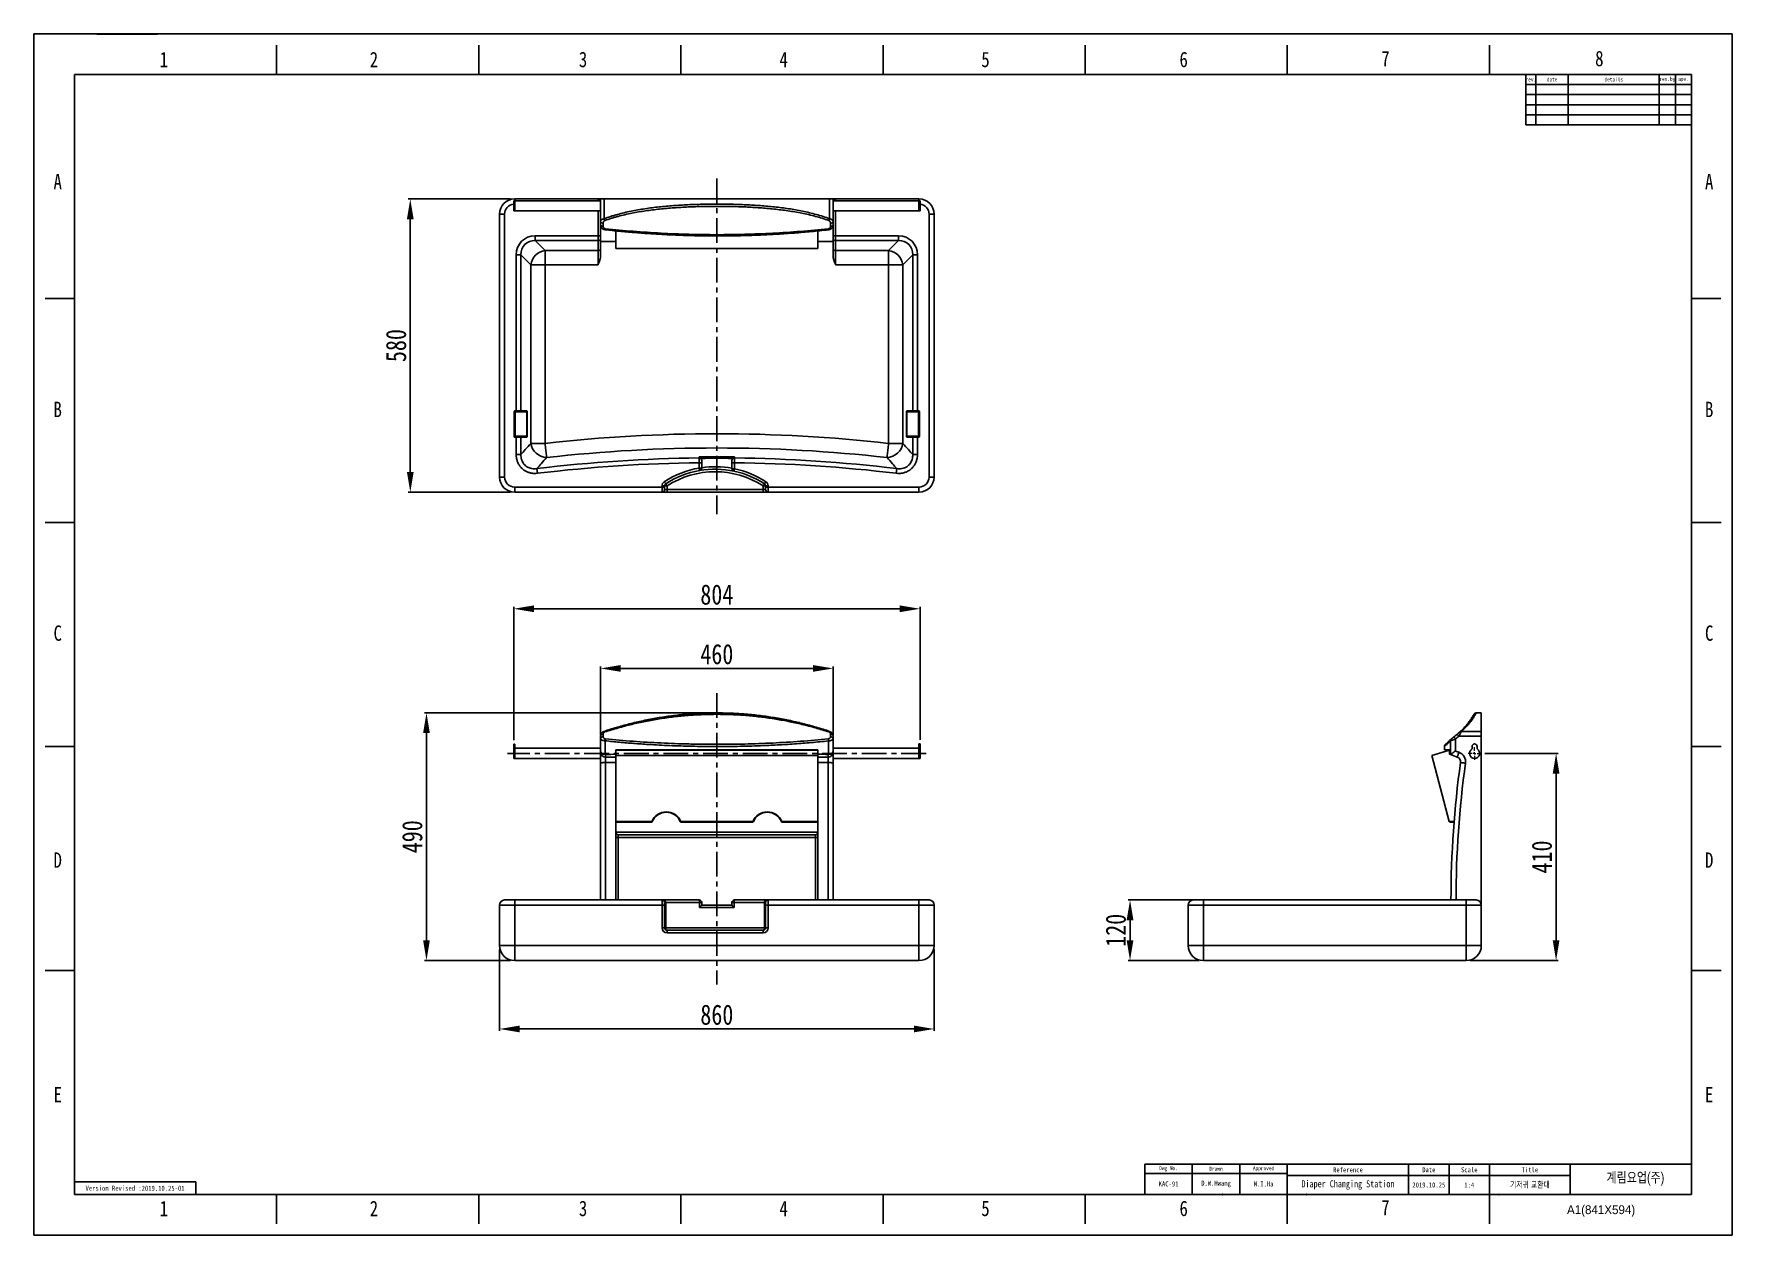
# Model space of a CAD drawing. Header units: millimetres. Extents: x 2895 to 3735, y -389 to 205.
import ezdxf

# ---------------------------------------------------------------- set-up
doc = ezdxf.new("R2010")
doc.units = ezdxf.units.MM
doc.header["$LTSCALE"] = 32.67
doc.header["$PDMODE"] = 3
doc.header["$PDSIZE"] = 0.3
doc.linetypes.add('CENTER', pattern=[0.6, 0.375, -0.075, 0.075, -0.075])
doc.linetypes.add('CENTERX2', pattern=[101.6, 63.5, -12.7, 12.7, -12.7])
doc.layers.get('0').update_dxf_attribs({"linetype": 'CONTINUOUS'})
doc.layers.get('Defpoints').update_dxf_attribs({"linetype": 'CONTINUOUS'})
for name, color, linetype in [('5', 2, 'CONTINUOUS'), ('______', 1, 'CENTER'), ('FORM', 7, 'CONTINUOUS'), ('OUTLINE', 2, 'CONTINUOUS'), ('TEXT', 2, 'CONTINUOUS')]:
    doc.layers.add(name, color=color, linetype=linetype)
doc.styles.add('ROMANS', font='Gulim.ttf')
doc.styles.get("Standard").update_dxf_attribs({"font": 'txt', "width": 0.8})
doc.dimstyles.new('DIMSTYLE_1', dxfattribs={"dimtxt": 3.5, "dimasz": 3.5, "dimexe": 1, "dimexo": 1, "dimgap": 1, "dimtad": 1, "dimzin": 0, "dimdsep": 46, "dimtxsty": 'Standard', "dimcen": 0, "dimclrd": 5, "dimclre": 5, "dimazin": 0, "dimtp": 0.3, "dimtm": 0.3, "dimtfac": 1, "dimtofl": 0, "dimtmove": 0, "dimatfit": 3, "dimfxl": 0, "dimtolj": 1, "dimtzin": 0, "dimarcsym": 0})

msp = doc.modelspace()

# ---------------------------------------------------------------- texts
at = {"char_height": 7.62, "attachment_point": 5}
for s, width, insert in [('1', 50, (2959.53, 192.23)), ('2', 50, (3063.48, 192.23)), ('3', 50, (3166.92, 192.23)), ('4', 50, (3266.15, 192.23)), ('5', 50, (3365.99, 192.23)), ('6', 50, (3464.03, 192.23)), ('7', 50, (3563.86, 192.68)), ('8', 50, (3669.65, 192.68)), ('A', 10, (2907.04, 131.89)), ('A', 10, (3723.99, 131.89)), ('B', 10, (2907.04, 19.2)), ('B', 10, (3723.99, 19.2)), ('C', 10, (2907.04, -91.49)), ('C', 10, (3723.99, -91.49)), ('D', 10, (2907.04, -203.68)), ('D', 10, (3723.99, -203.68)), ('E', 10, (2907.04, -319.65)), ('E', 10, (3723.99, -319.65)), ('1', 50, (2959.53, -375.99)), ('2', 50, (3063.48, -375.99)), ('3', 50, (3166.92, -375.99)), ('4', 50, (3266.15, -375.99)), ('5', 50, (3365.99, -375.99)), ('6', 50, (3464.03, -375.99)), ('7', 50, (3563.86, -375.53))]:
    msp.add_mtext_dynamic_manual_height_columns(s, width=width, gutter_width=12.5, heights=[0], dxfattribs=dict(at, insert=insert))
at = {"layer": '5', "style": 'ROMANS'}
msp.add_text('A1(841X594)', height=4.375, dxfattribs=at).set_placement((3653.66, -378.77))
at = {"layer": 'TEXT', "attachment_point": 5}
for s, width, insert, char_height in [('rev.', 5, (3635.8, 182.39), 2), ('date', 16, (3646.3, 182.39), 2), ('details', 45, (3676.8, 182.39), 2), ('rev.by', 8, (3703.3, 182.39), 2), ('apv.', 8, (3711.3, 182.39), 2), ('Dwg No.', 23.5, (3456.55, -356.36), 2), ('Drawn', 23.5, (3480.05, -356.36), 2), ('Approved', 23.5, (3503.55, -356.36), 2), ('Reference', 60, (3545.3, -356.86), 2.5), ('Date', 20, (3585.3, -356.86), 2.5), ('Scale', 20, (3605.3, -356.86), 2.5), ('Title', 40, (3635.3, -356.86), 2.5), ('Version Revised :2019.10.25-01 ', 60, (2945.3, -365.99), 2.5), ('KAC-91', 23.5, (3456.55, -363.86), 2.5), ('D.W.Hwang', 23.5, (3480.05, -363.86), 2.5), ('M.I.Ha', 23.5, (3503.55, -363.86), 2.5), ('Diaper Changing Station', 60, (3545.3, -364.36), 3.5), ('2019.10.25', 20, (3585.3, -364.36), 2.5), ('1:4', 20, (3605.3, -364.36), 2.5), ('{\\fGulim|b0|i0|c129|p50;기저귀 교환대 }', 40, (3635.3, -364.36), 3)]:
    msp.add_mtext_dynamic_manual_height_columns(s, width=width, gutter_width=12.5, heights=[0], dxfattribs=dict(at, insert=insert, char_height=char_height))
at = {"layer": 'TEXT', "linetype": 'CENTERX2', "insert": (3687.47, -361.37), "char_height": 5, "attachment_point": 5}
msp.add_mtext_dynamic_manual_height_columns('{\\fHYGothic-Medium|b0|i0|c129|p18;계림요업(주)}', width=60, gutter_width=12.5, heights=[0], dxfattribs=at)

# ---------------------------------------------------------------- blocks, each defined once
blk = doc.blocks.new('SW_CENTERMARKSYMBOL_0')
at = {"color": 0, "linetype": 'Continuous', "lineweight": 0}
for p, q in [((-0.5, 0), (-1.25, 0)), ((0, 0), (-0.25, 0)), ((0, 0.5), (0, 1.25)), ((0, 0), (0, 0.25)), ((0, 0), (0, -0.25)), ((0, 0), (0.25, 0)), ((0.5, 0), (1.25, 0)), ((0, -0.5), (0, -1.25))]:
    blk.add_line(p, q, dxfattribs=at)
blk = doc.blocks.new('*D170')
at = {"color": 3, "lineweight": -2}
for p, q in [((3231.1, -130.9), (3088.46, -130.9)), ((3089.46, -243.4), (3089.46, -140.9)), ((3131.1, -253.4), (3088.46, -253.4))]:
    blk.add_line(p, q, dxfattribs=at)
at = {"color": 3}
for points in [[(3087.8, -140.9), (3091.13, -140.9), (3089.46, -130.9)], [(3087.8, -243.4), (3091.13, -243.4), (3089.46, -253.4)]]:
    blk.add_solid(points, dxfattribs=at)
at = {"layer": 'Defpoints', "color": 0}
for p in [(3089.46, -130.9), (3233.1, -130.9), (3133.1, -253.4)]:
    blk.add_point(p, dxfattribs=at)
at = {"color": 3, "insert": (3082.46, -192.15), "char_height": 10, "attachment_point": 5, "rotation": 90}
blk.add_mtext('\\A1;490', dxfattribs=at)
blk = doc.blocks.new('*D171')
at = {"color": 3, "lineweight": -2}
for p, q in [((3125.6, -247.9), (3125.6, -288.2)), ((3340.6, -247.9), (3340.6, -288.2)), ((3135.6, -287.2), (3330.6, -287.2))]:
    blk.add_line(p, q, dxfattribs=at)
at = {"color": 3}
for points in [[(3135.6, -285.53), (3135.6, -288.86), (3125.6, -287.2)], [(3330.6, -285.53), (3330.6, -288.86), (3340.6, -287.2)]]:
    blk.add_solid(points, dxfattribs=at)
at = {"layer": 'Defpoints', "color": 0}
for p in [(3125.6, -245.9), (3340.6, -245.9), (3340.6, -287.2)]:
    blk.add_point(p, dxfattribs=at)
at = {"color": 3, "insert": (3233.1, -280.2), "char_height": 10, "attachment_point": 5}
blk.add_mtext('\\A1;860', dxfattribs=at)
blk = doc.blocks.new('*D169')
at = {"color": 3, "lineweight": -2}
for p, q in [((3131.09, 123.28), (3080.46, 123.28)), ((3081.46, -11.72), (3081.46, 113.28)), ((3131.1, -21.72), (3080.46, -21.72))]:
    blk.add_line(p, q, dxfattribs=at)
at = {"color": 3}
for points in [[(3079.8, 113.28), (3083.13, 113.28), (3081.46, 123.28)], [(3079.8, -11.72), (3083.13, -11.72), (3081.46, -21.72)]]:
    blk.add_solid(points, dxfattribs=at)
at = {"layer": 'Defpoints', "color": 0}
for p in [(3081.46, 123.28), (3133.09, 123.28), (3133.1, -21.72)]:
    blk.add_point(p, dxfattribs=at)
at = {"color": 3, "insert": (3074.46, 50.78), "char_height": 10, "attachment_point": 5, "rotation": 90}
blk.add_mtext('\\A1;580', dxfattribs=at)
blk = doc.blocks.new('*D182')
at = {"color": 3, "lineweight": -2}
for p, q in [((3175.6, -141.72), (3175.6, -107.88)), ((3185.6, -108.88), (3280.6, -108.88)), ((3290.6, -141.75), (3290.6, -107.88))]:
    blk.add_line(p, q, dxfattribs=at)
at = {"color": 3}
for points in [[(3185.6, -107.21), (3185.6, -110.55), (3175.6, -108.88)], [(3280.6, -107.21), (3280.6, -110.55), (3290.6, -108.88)]]:
    blk.add_solid(points, dxfattribs=at)
at = {"layer": 'Defpoints', "color": 0}
for p in [(3290.6, -108.88), (3175.6, -143.72), (3290.6, -143.75)]:
    blk.add_point(p, dxfattribs=at)
at = {"color": 3, "insert": (3233.1, -101.88), "char_height": 10, "attachment_point": 5}
blk.add_mtext('\\A1;460', dxfattribs=at)
blk = doc.blocks.new('*D183')
at = {"color": 3, "lineweight": -2}
for p, q in [((3132.6, -144.4), (3132.6, -78.4)), ((3142.6, -79.4), (3323.6, -79.4)), ((3333.6, -144.24), (3333.6, -78.4))]:
    blk.add_line(p, q, dxfattribs=at)
at = {"color": 3}
for points in [[(3142.6, -77.73), (3142.6, -81.06), (3132.6, -79.4)], [(3323.6, -77.73), (3323.6, -81.06), (3333.6, -79.4)]]:
    blk.add_solid(points, dxfattribs=at)
at = {"layer": 'Defpoints', "color": 0}
for p in [(3333.6, -79.4), (3132.6, -146.4), (3333.6, -146.24)]:
    blk.add_point(p, dxfattribs=at)
at = {"color": 3, "insert": (3233.1, -72.4), "char_height": 10, "attachment_point": 5}
blk.add_mtext('\\A1;804', dxfattribs=at)
blk = doc.blocks.new('*D184')
at = {"color": 3, "lineweight": -2}
for p, q in [((3471.77, -223.4), (3436.5, -223.4)), ((3437.5, -243.4), (3437.5, -233.4)), ((3471.77, -253.4), (3436.5, -253.4))]:
    blk.add_line(p, q, dxfattribs=at)
at = {"color": 3}
for points in [[(3435.83, -233.4), (3439.16, -233.4), (3437.5, -223.4)], [(3435.83, -243.4), (3439.16, -243.4), (3437.5, -253.4)]]:
    blk.add_solid(points, dxfattribs=at)
at = {"layer": 'Defpoints', "color": 0}
for p in [(3437.5, -223.4), (3473.77, -223.4), (3473.77, -253.4)]:
    blk.add_point(p, dxfattribs=at)
at = {"color": 3, "insert": (3430.5, -238.4), "char_height": 10, "attachment_point": 5, "rotation": 90}
blk.add_mtext('\\A1;120', dxfattribs=at)
blk = doc.blocks.new('*D185')
at = {"color": 3, "lineweight": -2}
for p, q in [((3613.05, -150.9), (3649.26, -150.9)), ((3648.26, -160.9), (3648.26, -243.4)), ((3605.77, -253.4), (3649.26, -253.4))]:
    blk.add_line(p, q, dxfattribs=at)
at = {"color": 3}
for points in [[(3646.59, -160.9), (3649.92, -160.9), (3648.26, -150.9)], [(3646.59, -243.4), (3649.92, -243.4), (3648.26, -253.4)]]:
    blk.add_solid(points, dxfattribs=at)
at = {"layer": 'Defpoints', "color": 0}
for p in [(3611.05, -150.9), (3603.77, -253.4), (3648.26, -253.4)]:
    blk.add_point(p, dxfattribs=at)
at = {"color": 3, "insert": (3641.26, -202.15), "char_height": 10, "attachment_point": 5, "rotation": 90}
blk.add_mtext('\\A1;410', dxfattribs=at)

# ---------------------------------------------------------------- dimensions: what is measured, and where the dimension line sits
for base, p1, p2, picture, middle in [((3081.46, 123.28), (3133.1, -21.72), (3133.09, 123.28), '*D169', (3074.46, 50.78)), ((3089.46, -130.9), (3133.1, -253.4), (3233.1, -130.9), '*D170', (3082.46, -192.15)), ((3648.26, -253.4), (3611.05, -150.9), (3603.77, -253.4), '*D185', (3641.26, -202.15)), ((3437.5, -223.4), (3473.77, -253.4), (3473.77, -223.4), '*D184', (3430.5, -238.4))]:
    dim = msp.add_linear_dim(base=base, p1=p1, p2=p2, angle=90, dimstyle='DIMSTYLE_1', override={"dimtxt": 10, "dimasz": 10, "dimexo": 2, "dimgap": 2, "dimdec": 0, "dimlfac": 4, "dimclrd": 3, "dimclre": 3, "dimclrt": 3, "dimtdec": 0, "dimfxl": 1.25, "dimtfill": 1})
    dim.commit()
    dim.dimension.update_dxf_attribs({"geometry": picture, "text_midpoint": middle})
for base, p1, p2, picture, middle in [((3333.6, -79.4), (3132.6, -146.4), (3333.6, -146.24), '*D183', (3233.1, -72.4)), ((3340.6, -287.2), (3125.6, -245.9), (3340.6, -245.9), '*D171', (3233.1, -280.2))]:
    dim = msp.add_linear_dim(base=base, p1=p1, p2=p2, dimstyle='DIMSTYLE_1', override={"dimtxt": 10, "dimasz": 10, "dimexo": 2, "dimgap": 2, "dimdec": 0, "dimlfac": 4, "dimclrd": 3, "dimclre": 3, "dimclrt": 3, "dimtdec": 0, "dimfxl": 1.25, "dimtfill": 1})
    dim.commit()
    dim.dimension.update_dxf_attribs({"geometry": picture, "text_midpoint": middle})
dim = msp.add_linear_dim(base=(3290.6, -108.88), p1=(3175.6, -143.72), p2=(3290.6, -143.75), dimstyle='DIMSTYLE_1', override={"dimtxt": 10, "dimasz": 10, "dimexo": 2, "dimgap": 2, "dimdec": 0, "dimlfac": 4, "dimclrd": 3, "dimclre": 3, "dimclrt": 3, "dimtdec": 0, "dimfxl": 1.25, "dimtfill": 1})
dim.commit()
dim.dimension.update_dxf_attribs({"geometry": '*D182', "text_midpoint": (3233.1, -108.88), "dimtype": 160})

# ---------------------------------------------------------------- linework, layer by layer
at = {"color": 7, "linetype": 'Continuous'}
for p, q in [((2895.3, -389.11), (2895.3, 204.89)), ((2895.3, 204.89), (3735.3, 204.89)), ((3735.3, -389.11), (3735.3, 204.89)), ((3015.3, 184.89), (3015.3, 199.42)), ((3115.3, 184.89), (3115.3, 199.42)), ((3215.3, 184.89), (3215.3, 199.42)), ((3315.3, 184.89), (3315.3, 199.42)), ((3415.3, 184.89), (3415.3, 199.42)), ((3515.3, 184.89), (3515.3, 199.42)), ((3615.3, 184.89), (3615.3, 199.42)), ((2915.3, 184.89), (2915.3, -369.11)), ((3715.3, 184.89), (2915.3, 184.89)), ((2915.3, 74.09), (2900.76, 74.09)), ((3715.3, 74.09), (3729.83, 74.09)), ((2915.3, -36.71), (2900.76, -36.71)), ((3715.3, -36.71), (3729.84, -36.71)), ((2915.3, -147.51), (2900.76, -147.51)), ((3715.3, -147.51), (3729.84, -147.51)), ((2915.3, -258.31), (2900.76, -258.31)), ((3715.3, -258.31), (3729.84, -258.31)), ((3015.3, -369.11), (3015.3, -383.65)), ((3115.3, -369.11), (3115.3, -383.65)), ((3215.3, -369.11), (3215.3, -383.65)), ((3315.3, -369.11), (3315.3, -383.65)), ((3415.3, -369.11), (3415.3, -383.65)), ((3515.3, -369.11), (3515.3, -383.65)), ((3615.3, -369.11), (3615.3, -383.65)), ((2895.3, -389.11), (3735.3, -389.11))]:
    msp.add_line(p, q, dxfattribs=at)
at = {"linetype": 'Continuous'}
for p, q in [((3715.3, 184.89), (3715.3, -369.11)), ((3715.3, -369.11), (2915.3, -369.11))]:
    msp.add_line(p, q, dxfattribs=at)
at = {"color": 7, "linetype": 'Continuous', "lineweight": 25}
for p, q in [((3133.1, 122.44), (3132.6, 122.44)), ((3132.6, 121.19), (3132.6, 122.44)), ((3132.6, 118.69), (3132.6, 121.19)), ((3132.6, 121.19), (3133.1, 121.19)), ((3132.6, 118.69), (3133.1, 118.69)), ((3132.6, 117.44), (3132.6, 118.69)), ((3133.1, 123.28), (3174.35, 123.28)), ((3175.6, 122.44), (3133.1, 122.44)), ((3133.1, 121.19), (3133.1, 122.44)), ((3133.1, 118.69), (3133.1, 121.19)), ((3133.1, 117.44), (3133.1, 118.69)), ((3175.6, 123.28), (3174.35, 123.28)), ((3175.6, 112.16), (3175.6, 123.28)), ((3175.6, 123.28), (3177.3, 123.28)), ((3177.3, 123.28), (3177.3, 113.48)), ((3288.89, 123.28), (3177.3, 123.28)), ((3288.89, 113.48), (3288.89, 123.28)), ((3288.89, 123.28), (3290.6, 123.28)), ((3290.6, 123.28), (3290.6, 112.16)), ((3291.85, 123.28), (3290.6, 123.28)), ((3333.1, 122.44), (3290.6, 122.44)), ((3291.85, 123.28), (3333.1, 123.28)), ((3333.6, 122.44), (3333.1, 122.44)), ((3333.1, 122.44), (3333.1, 121.19)), ((3333.6, 121.19), (3333.1, 121.19)), ((3333.1, 121.19), (3333.1, 118.69)), ((3333.6, 118.69), (3333.1, 118.69)), ((3333.1, 118.69), (3333.1, 117.44)), ((3333.6, 122.44), (3333.6, 121.19)), ((3333.6, 121.19), (3333.6, 118.69)), ((3333.6, 118.69), (3333.6, 117.44)), ((3125.6, -14.22), (3125.6, 115.78)), ((3128.1, 115.78), (3125.6, 115.78)), ((3128.1, 115.78), (3128.1, -14.22)), ((3132.6, 117.44), (3133.1, 117.44)), ((3133.1, 117.44), (3175.6, 117.44)), ((3175.6, 110.52), (3175.6, 105.03)), ((3290.6, 117.44), (3333.1, 117.44)), ((3290.6, 105.03), (3290.6, 110.47)), ((3333.1, 117.44), (3333.6, 117.44)), ((3338.1, 115.78), (3340.6, 115.78)), ((3338.1, -14.22), (3338.1, 115.78)), ((3340.6, 115.78), (3340.6, -14.22)), ((3143.24, 105.03), (3174.35, 105.03)), ((3143.24, 105.03), (3143.24, 102.69)), ((3174.35, 102.69), (3143.24, 102.69)), ((3143.24, 102.69), (3148.13, 97.8)), ((3174.35, 102.69), (3174.35, 105.03)), ((3174.35, 105.03), (3175.6, 105.03)), ((3174.35, 97.8), (3174.35, 102.69)), ((3175.6, 105.03), (3175.6, 103.86)), ((3175.6, 103.86), (3175.6, 98.98)), ((3175.6, 102.24), (3183.1, 102.24)), ((3183.1, 107.53), (3183.1, 107.48)), ((3183.57, 107.48), (3183.1, 107.48)), ((3183.1, 107.48), (3183.1, 98.77)), ((3283.1, 107.48), (3282.93, 107.48)), ((3283.1, 107.48), (3283.1, 98.77)), ((3283.1, 102.24), (3290.6, 102.24)), ((3290.6, 103.86), (3290.6, 105.03)), ((3291.85, 105.03), (3290.6, 105.03)), ((3290.6, 98.98), (3290.6, 103.86)), ((3291.85, 105.03), (3291.85, 102.69)), ((3291.85, 105.03), (3322.95, 105.03)), ((3322.95, 102.69), (3291.85, 102.69)), ((3291.85, 102.69), (3291.85, 97.8)), ((3318.07, 97.8), (3322.95, 102.69)), ((3322.95, 105.03), (3322.95, 102.69)), ((3133.85, 18.53), (3133.85, 95.64)), ((3133.85, 95.64), (3136.2, 95.64)), ((3136.2, 95.64), (3136.2, 18.53)), ((3141.08, 90.75), (3136.2, 95.64)), ((3148.13, 97.8), (3174.35, 97.8)), ((3148.13, 90.75), (3148.13, 97.8)), ((3174.35, 90.75), (3174.35, 97.8)), ((3175.6, 98.98), (3175.6, 95.26)), ((3283.1, 98.77), (3183.1, 98.77)), ((3290.6, 95.26), (3290.6, 98.98)), ((3291.85, 97.8), (3318.07, 97.8)), ((3291.85, 97.8), (3291.85, 90.75)), ((3318.07, 90.75), (3318.07, 97.8)), ((3330, 95.64), (3325.11, 90.75)), ((3332.35, 95.64), (3330, 95.64)), ((3330, 18.53), (3330, 95.64)), ((3332.35, 95.64), (3332.35, 18.53)), ((3141.08, 2.43), (3141.08, 90.75)), ((3141.08, 90.75), (3148.13, 90.75)), ((3148.13, 90.75), (3148.13, 2.43)), ((3174.35, 90.75), (3148.13, 90.75)), ((3318.07, 90.75), (3291.85, 90.75)), ((3318.07, 90.75), (3325.11, 90.75)), ((3318.07, 2.43), (3318.07, 90.75)), ((3325.11, 90.75), (3325.11, 2.43)), ((3132.85, 5.53), (3132.85, 18.03)), ((3132.85, 18.03), (3133.1, 18.03)), ((3133.1, 18.03), (3133.1, 5.78)), ((3133.1, 18.03), (3133.35, 18.03)), ((3133.35, 18.53), (3133.85, 18.53)), ((3133.35, 18.53), (3133.35, 18.28)), ((3133.85, 18.28), (3133.35, 18.28)), ((3133.35, 18.28), (3133.35, 18.03)), ((3139.06, 18.03), (3133.35, 18.03)), ((3133.35, 18.03), (3133.35, 6.03)), ((3133.85, 18.53), (3133.85, 18.28)), ((3133.85, 18.53), (3136.2, 18.53)), ((3135.96, 18.28), (3133.85, 18.28)), ((3138.88, 18.28), (3135.96, 18.28)), ((3136.2, 18.53), (3139.11, 18.53)), ((3139.06, 18.03), (3139.3, 18.03)), ((3139.06, 6.03), (3139.06, 18.03)), ((3139.3, 18.03), (3139.3, 6.03)), ((3326.9, 6.03), (3326.9, 18.03)), ((3326.9, 18.03), (3327.13, 18.03)), ((3327.08, 18.53), (3330, 18.53)), ((3332.85, 18.03), (3327.13, 18.03)), ((3327.13, 18.03), (3327.13, 6.03)), ((3330.23, 18.28), (3327.31, 18.28)), ((3330, 18.53), (3332.35, 18.53)), ((3332.35, 18.28), (3330.23, 18.28)), ((3332.35, 18.28), (3332.35, 18.53)), ((3332.35, 18.53), (3332.85, 18.53)), ((3332.85, 18.28), (3332.35, 18.28)), ((3332.85, 18.28), (3332.85, 18.53)), ((3332.85, 18.03), (3332.85, 18.28)), ((3332.85, 18.03), (3333.1, 18.03)), ((3332.85, 6.03), (3332.85, 18.03)), ((3333.1, 18.03), (3333.35, 18.03)), ((3333.1, 6.03), (3333.1, 18.03)), ((3333.35, 18.03), (3333.35, 6.03)), ((3133.85, 5.53), (3132.85, 5.53)), ((3133.1, 5.78), (3133.85, 5.78)), ((3133.35, 6.03), (3139.06, 6.03)), ((3133.85, 5.53), (3133.85, 5.78)), ((3133.85, 5.78), (3135.96, 5.78)), ((3133.85, -3.05), (3133.85, 5.53)), ((3136.2, 5.53), (3133.85, 5.53)), ((3135.96, 5.78), (3138.88, 5.78)), ((3136.2, 5.53), (3136.2, -3.05)), ((3139.11, 5.53), (3136.2, 5.53)), ((3139.06, 6.03), (3139.3, 6.03)), ((3141.08, 2.43), (3148.13, 2.43)), ((3318.07, 2.43), (3325.11, 2.43)), ((3326.9, 6.03), (3327.13, 6.03)), ((3330, 5.53), (3327.08, 5.53)), ((3327.13, 6.03), (3332.85, 6.03)), ((3327.31, 5.78), (3330.23, 5.78)), ((3330, -3.05), (3330, 5.53)), ((3332.35, 5.53), (3330, 5.53)), ((3330.23, 5.78), (3332.35, 5.78)), ((3332.35, 5.78), (3332.85, 5.78)), ((3332.35, 5.78), (3332.35, 5.53)), ((3332.85, 5.53), (3332.35, 5.53)), ((3332.35, 5.53), (3332.35, -3.05)), ((3332.85, 5.78), (3332.85, 6.03)), ((3332.85, 6.03), (3333.1, 6.03)), ((3332.85, 5.78), (3332.85, 5.53)), ((3333.1, 6.03), (3333.35, 6.03)), ((3133.85, -3.05), (3136.2, -3.05)), ((3225.6, -7.15), (3224.35, -7.15)), ((3224.35, -9.81), (3224.35, -7.15)), ((3225.6, -5.82), (3225.6, -5.98)), ((3225.6, -7.15), (3225.6, -9.81)), ((3240.6, -5.98), (3240.6, -5.82)), ((3241.85, -7.15), (3240.6, -7.15)), ((3240.6, -10.14), (3240.6, -7.15)), ((3241.85, -7.15), (3241.85, -10.14)), ((3332.35, -3.05), (3330, -3.05)), ((3128.1, -14.22), (3125.6, -14.22)), ((3225.6, -9.81), (3224.35, -9.81)), ((3241.85, -10.14), (3240.6, -10.14)), ((3338.1, -14.22), (3340.6, -14.22)), ((3133.1, -19.22), (3205.98, -19.22)), ((3133.1, -19.22), (3133.1, -21.72)), ((3205.98, -21.72), (3133.1, -21.72)), ((3205.98, -19.22), (3205.98, -18.64)), ((3207.23, -18.64), (3205.98, -18.64)), ((3205.98, -19.22), (3205.98, -21.72)), ((3205.98, -19.22), (3207.23, -19.22)), ((3205.98, -21.72), (3208.48, -21.72)), ((3207.23, -18.64), (3207.23, -19.22)), ((3208.48, -18.64), (3207.23, -18.64)), ((3207.23, -20.47), (3207.23, -19.22)), ((3208.48, -20.47), (3207.23, -20.47)), ((3208.48, -18.64), (3208.48, -20.47)), ((3208.48, -20.47), (3208.48, -21.72)), ((3208.48, -20.47), (3255.98, -20.47)), ((3255.98, -21.72), (3208.48, -21.72)), ((3257.23, -18.64), (3255.98, -18.64)), ((3255.98, -20.47), (3255.98, -18.64)), ((3255.98, -21.72), (3255.98, -20.47)), ((3257.23, -20.47), (3255.98, -20.47)), ((3255.98, -21.72), (3258.48, -21.72)), ((3258.48, -18.64), (3257.23, -18.64)), ((3257.23, -19.22), (3257.23, -18.64)), ((3257.23, -19.22), (3258.48, -19.22)), ((3257.23, -19.22), (3257.23, -20.47)), ((3258.48, -18.64), (3258.48, -19.22)), ((3258.48, -19.22), (3333.1, -19.22)), ((3258.48, -19.22), (3258.48, -21.72)), ((3333.1, -21.72), (3258.48, -21.72)), ((3333.1, -19.22), (3333.1, -21.72)), ((3611.27, -130.9), (3608.74, -130.9)), ((3611.27, -140.03), (3611.27, -130.9)), ((3611.27, -142.4), (3600.14, -142.4)), ((3601.46, -140.03), (3611.27, -140.03)), ((3611.27, -140.03), (3611.27, -142.4)), ((3611.27, -225.9), (3611.27, -142.4)), ((3133.1, -146.4), (3132.6, -146.4)), ((3132.6, -147.65), (3132.6, -146.4)), ((3132.6, -147.65), (3133.1, -147.65)), ((3132.6, -148.73), (3132.6, -147.65)), ((3132.6, -153.4), (3132.6, -148.73)), ((3132.6, -148.73), (3133.1, -148.73)), ((3133.1, -147.65), (3133.1, -146.4)), ((3133.1, -148.73), (3133.1, -147.65)), ((3175.6, -148.4), (3133.1, -148.4)), ((3133.1, -153.4), (3133.1, -148.73)), ((3175.6, -149.74), (3175.6, -143.72)), ((3175.6, -150.35), (3175.6, -149.74)), ((3175.6, -155.74), (3175.6, -150.35)), ((3177.82, -144.68), (3177.82, -151.48)), ((3283.1, -149.22), (3183.1, -149.22)), ((3183.1, -149.34), (3183.1, -149.22)), ((3283.1, -149.34), (3183.1, -149.34)), ((3183.1, -149.34), (3183.1, -152.03)), ((3283.1, -149.34), (3283.1, -149.22)), ((3283.1, -149.34), (3283.1, -152.03)), ((3288.37, -151.46), (3288.37, -144.71)), ((3290.6, -143.75), (3290.6, -149.73)), ((3333.1, -148.4), (3290.6, -148.4)), ((3290.6, -149.73), (3290.6, -150.35)), ((3290.6, -150.35), (3290.6, -155.74)), ((3333.6, -146.24), (3333.1, -146.24)), ((3333.1, -146.24), (3333.1, -147.49)), ((3333.6, -147.49), (3333.1, -147.49)), ((3333.1, -147.49), (3333.1, -148.73)), ((3333.6, -148.73), (3333.1, -148.73)), ((3333.1, -148.73), (3333.1, -153.4)), ((3333.6, -146.24), (3333.6, -147.49)), ((3333.6, -147.49), (3333.6, -148.73)), ((3333.6, -148.73), (3333.6, -153.4)), ((3595.46, -149.34), (3586.75, -152.03)), ((3592.98, -147.51), (3592.98, -149.22)), ((3595.46, -149.22), (3592.98, -149.22)), ((3595.46, -151.28), (3595.46, -149.22)), ((3596.02, -151.46), (3596.02, -144.71)), ((3598.5, -143.75), (3598.5, -149.73)), ((3598.5, -149.73), (3600.23, -150.35)), ((3606.68, -147.49), (3606.68, -148.73)), ((3609.18, -148.73), (3609.18, -147.49)), ((3132.6, -153.4), (3133.1, -153.4)), ((3133.1, -153.4), (3175.6, -153.4)), ((3175.6, -223.4), (3175.6, -155.74)), ((3177.82, -151.48), (3178.1, -151.49)), ((3178.1, -151.49), (3178.1, -152.7)), ((3178.1, -152.7), (3183.1, -152.7)), ((3178.1, -152.7), (3178.1, -155.39)), ((3183.1, -155.39), (3178.1, -155.39)), ((3283.1, -152.03), (3183.1, -152.03)), ((3183.1, -152.03), (3183.1, -184.61)), ((3283.1, -152.03), (3283.1, -184.61)), ((3283.1, -152.7), (3288.1, -152.7)), ((3288.1, -155.39), (3283.1, -155.39)), ((3288.1, -152.7), (3288.1, -151.47)), ((3288.1, -155.39), (3288.1, -152.7)), ((3290.6, -153.4), (3333.1, -153.4)), ((3290.6, -155.74), (3290.6, -223.4)), ((3333.1, -153.4), (3333.6, -153.4)), ((3586.75, -152.03), (3595.43, -184.61)), ((3595.99, -151.47), (3595.46, -151.28)), ((3599.37, -152.7), (3595.99, -151.47)), ((3183.1, -184.61), (3183.1, -223.4)), ((3183.11, -184.67), (3200.93, -184.67)), ((3200.93, -184.67), (3200.93, -184.86)), ((3215.27, -184.67), (3250.93, -184.67)), ((3215.27, -184.67), (3215.27, -184.86)), ((3250.93, -184.67), (3250.93, -184.86)), ((3265.27, -184.67), (3283.09, -184.67)), ((3265.27, -184.86), (3265.27, -184.67)), ((3283.1, -184.61), (3283.1, -223.4)), ((3183.1, -189.93), (3283.1, -189.93)), ((3183.1, -192.43), (3184.35, -192.43)), ((3200.93, -184.86), (3183.35, -184.86)), ((3184.35, -192.43), (3184.35, -191.18)), ((3184.35, -191.18), (3281.85, -191.18)), ((3281.85, -192.43), (3184.35, -192.43)), ((3250.93, -184.86), (3215.27, -184.86)), ((3282.85, -184.86), (3265.27, -184.86)), ((3281.85, -192.43), (3281.85, -191.18)), ((3281.85, -192.43), (3283.1, -192.43)), ((3597.79, -184.86), (3595.69, -184.86)), ((3125.6, -245.9), (3125.6, -225.9)), ((3133.1, -225.9), (3125.6, -225.9)), ((3128.1, -223.4), (3133.1, -223.4)), ((3133.1, -223.4), (3205.98, -223.4)), ((3133.1, -223.4), (3133.1, -225.9)), ((3133.1, -225.9), (3133.1, -245.9)), ((3205.98, -225.9), (3133.1, -225.9)), ((3205.98, -223.4), (3205.98, -225.9)), ((3207.12, -223.4), (3205.98, -223.4)), ((3205.98, -237.15), (3205.98, -225.9)), ((3207.23, -225.9), (3205.98, -225.9)), ((3207.12, -223.4), (3224.35, -223.4)), ((3207.23, -225.9), (3207.23, -224.65)), ((3207.8, -224.65), (3207.23, -224.65)), ((3207.23, -225.9), (3207.23, -237.15)), ((3207.8, -224.65), (3207.8, -237.15)), ((3224.56, -224.65), (3207.8, -224.65)), ((3224.56, -227.15), (3224.56, -224.65)), ((3224.56, -224.65), (3225.6, -224.65)), ((3225.6, -224.65), (3225.6, -225.91)), ((3225.6, -225.9), (3240.6, -225.9)), ((3240.6, -225.92), (3240.6, -224.65)), ((3240.6, -224.65), (3241.59, -224.65)), ((3241.59, -224.65), (3241.59, -227.15)), ((3256.66, -224.65), (3241.59, -224.65)), ((3241.85, -223.4), (3257.34, -223.4)), ((3256.66, -237.15), (3256.66, -224.65)), ((3256.66, -224.65), (3257.23, -224.65)), ((3257.23, -224.65), (3257.23, -225.9)), ((3257.23, -237.15), (3257.23, -225.9)), ((3258.48, -225.9), (3257.23, -225.9)), ((3258.48, -223.4), (3257.34, -223.4)), ((3258.48, -223.4), (3258.48, -225.9)), ((3258.48, -223.4), (3333.1, -223.4)), ((3258.48, -225.9), (3258.48, -237.15)), ((3333.1, -225.9), (3258.48, -225.9)), ((3333.1, -223.4), (3338.1, -223.4)), ((3333.1, -223.4), (3333.1, -225.9)), ((3333.1, -245.9), (3333.1, -225.9)), ((3340.6, -225.9), (3333.1, -225.9)), ((3340.6, -225.9), (3340.6, -245.9)), ((3466.27, -245.9), (3466.27, -225.9)), ((3473.77, -225.9), (3466.27, -225.9)), ((3468.77, -223.4), (3473.77, -223.4)), ((3473.77, -223.4), (3473.77, -225.9)), ((3473.77, -223.4), (3603.77, -223.4)), ((3473.77, -225.9), (3473.77, -245.9)), ((3603.77, -225.9), (3473.77, -225.9)), ((3603.77, -223.4), (3608.77, -223.4)), ((3603.77, -223.4), (3603.77, -225.9)), ((3603.77, -245.9), (3603.77, -225.9)), ((3611.27, -225.9), (3603.77, -225.9)), ((3611.27, -225.9), (3611.27, -245.9)), ((3241.59, -227.15), (3224.56, -227.15)), ((3207.23, -237.15), (3205.98, -237.15)), ((3207.8, -237.15), (3207.23, -237.15)), ((3207.8, -237.15), (3256.66, -237.15)), ((3208.48, -238.4), (3255.98, -238.4)), ((3208.48, -238.4), (3208.48, -239.65)), ((3255.98, -239.65), (3208.48, -239.65)), ((3255.98, -239.65), (3255.98, -238.4)), ((3257.23, -237.15), (3256.66, -237.15)), ((3258.48, -237.15), (3257.23, -237.15)), ((3133.1, -245.9), (3125.6, -245.9)), ((3133.1, -245.9), (3133.1, -253.4)), ((3133.1, -245.9), (3333.1, -245.9)), ((3333.1, -253.4), (3333.1, -245.9)), ((3340.6, -245.9), (3333.1, -245.9)), ((3473.77, -245.9), (3466.27, -245.9)), ((3473.77, -253.4), (3473.77, -245.9)), ((3473.77, -245.9), (3603.77, -245.9)), ((3603.77, -253.4), (3603.77, -245.9)), ((3611.27, -245.9), (3603.77, -245.9)), ((3333.1, -253.4), (3133.1, -253.4)), ((3603.77, -253.4), (3473.77, -253.4))]:
    msp.add_line(p, q, dxfattribs=at)
at = {"color": 8, "linetype": 'Continuous', "lineweight": 25}
for p, q in [((3133.1, 122.44), (3133.1, 123.28)), ((3174.35, 122.44), (3174.35, 123.28)), ((3291.85, 123.28), (3291.85, 122.44)), ((3333.1, 122.44), (3333.1, 123.28)), ((3174.35, 105.03), (3174.35, 117.44)), ((3291.85, 117.44), (3291.85, 105.03)), ((3178.1, -155.39), (3178.1, -223.4)), ((3288.1, -223.4), (3288.1, -155.39)), ((3595.43, -184.61), (3597.81, -184.61)), ((3184.35, -192.43), (3184.35, -223.4)), ((3281.85, -223.4), (3281.85, -192.43))]:
    msp.add_line(p, q, dxfattribs=at)
at = {"color": 7, "linetype": 'Continuous', "lineweight": 25, "flags": 128}
for points in [[(3176.88, 111.34), (3176.63, 111.35), (3176.39, 111.39), (3176.17, 111.47), (3175.97, 111.57), (3175.81, 111.69), (3175.7, 111.84), (3175.62, 112), (3175.6, 112.16)], [(3175.6, 110.56), (3175.62, 110.41), (3175.7, 110.26), (3175.81, 110.13), (3175.97, 110.01), (3176.17, 109.92), (3176.39, 109.85), (3176.63, 109.8), (3176.88, 109.79)], [(3290.6, 112.16), (3290.57, 112), (3290.5, 111.84), (3290.38, 111.69), (3290.22, 111.57), (3290.03, 111.47), (3289.8, 111.39), (3289.57, 111.35), (3289.32, 111.34)], [(3289.32, 109.75), (3289.56, 109.76), (3289.8, 109.8), (3290.03, 109.87), (3290.22, 109.97), (3290.38, 110.09), (3290.5, 110.22), (3290.57, 110.37), (3290.6, 110.52)], [(3132.85, 5.53), (3132.9, 5.58), (3132.94, 5.63), (3132.99, 5.67), (3133.02, 5.71), (3133.06, 5.74), (3133.08, 5.77), (3133.09, 5.78), (3133.1, 5.78)], [(3133.1, 5.78), (3133.1, 5.79), (3133.11, 5.8), (3133.13, 5.82), (3133.16, 5.84), (3133.19, 5.87), (3133.22, 5.91), (3133.26, 5.95), (3133.3, 5.99), (3133.35, 6.03)], [(3148.91, -4.57), (3148.88, -4.25), (3148.83, -3.84), (3148.78, -3.35), (3148.71, -2.8), (3148.64, -2.18), (3148.57, -1.5), (3148.49, -0.77), (3148.4, -0.01), (3148.31, 0.79), (3148.22, 1.6), (3148.13, 2.43)], [(3317.28, -4.57), (3317.32, -4.25), (3317.36, -3.84), (3317.42, -3.35), (3317.48, -2.8), (3317.55, -2.18), (3317.63, -1.5), (3317.71, -0.77), (3317.79, -0.01), (3317.88, 0.79), (3317.97, 1.6), (3318.07, 2.43)], [(3224.33, -4.8), (3224.33, -4.49), (3224.33, -4.31)], [(3241.86, -4.31), (3241.86, -4.49), (3241.86, -4.8)], [(3144.36, -12.38), (3144.31, -12), (3144.27, -11.64), (3144.23, -11.28), (3144.19, -10.96), (3144.15, -10.67), (3144.12, -10.41), (3144.1, -10.21), (3144.08, -10.05)], [(3207.8, -17.59), (3207.79, -17.57), (3207.75, -17.51), (3207.68, -17.41), (3207.6, -17.28), (3207.5, -17.12), (3207.38, -16.94), (3207.25, -16.75), (3207.12, -16.54)], [(3224.56, -11.04), (3224.56, -11.02), (3224.54, -10.95), (3224.52, -10.83), (3224.5, -10.68), (3224.47, -10.49), (3224.43, -10.28), (3224.39, -10.05), (3224.35, -9.81)], [(3241.85, -10.14), (3241.8, -10.38), (3241.75, -10.61), (3241.7, -10.82), (3241.66, -11.01), (3241.63, -11.16), (3241.61, -11.27), (3241.59, -11.34), (3241.59, -11.37)], [(3257.34, -16.54), (3257.2, -16.75), (3257.08, -16.94), (3256.96, -17.12), (3256.86, -17.28), (3256.77, -17.41), (3256.71, -17.51), (3256.67, -17.57), (3256.66, -17.59)], [(3321.84, -12.38), (3321.88, -12), (3321.93, -11.64), (3321.97, -11.28), (3322.01, -10.96), (3322.04, -10.67), (3322.07, -10.41), (3322.1, -10.21), (3322.12, -10.05)], [(3208.48, -18.64), (3208.35, -18.44), (3208.22, -18.24), (3208.1, -18.06), (3208, -17.9), (3207.91, -17.77), (3207.85, -17.67), (3207.81, -17.61), (3207.8, -17.59)], [(3256.66, -17.59), (3256.64, -17.61), (3256.6, -17.67), (3256.54, -17.77), (3256.46, -17.9), (3256.35, -18.06), (3256.24, -18.24), (3256.11, -18.44), (3255.98, -18.64)], [(3176.88, -141.46), (3176.63, -141.47), (3176.39, -141.52), (3176.17, -141.61), (3175.97, -141.73), (3175.81, -141.87), (3175.7, -142.03), (3175.62, -142.21), (3175.6, -142.4)], [(3177.3, -140.03), (3177.34, -140.02), (3177.39, -140.03), (3177.44, -140.05), (3177.5, -140.08), (3177.55, -140.12), (3177.61, -140.17), (3177.67, -140.24), (3177.73, -140.32)], [(3288.47, -140.32), (3288.53, -140.24), (3288.58, -140.17), (3288.64, -140.12), (3288.7, -140.08), (3288.75, -140.05), (3288.8, -140.03), (3288.85, -140.02), (3288.89, -140.03)], [(3290.6, -142.4), (3290.57, -142.21), (3290.5, -142.03), (3290.38, -141.87), (3290.22, -141.73), (3290.03, -141.61), (3289.8, -141.52), (3289.57, -141.47), (3289.32, -141.46)], [(3597.74, -142.77), (3597.75, -142.78), (3597.79, -142.83), (3597.86, -142.92), (3597.95, -143.05), (3598.07, -143.2), (3598.21, -143.37), (3598.35, -143.56), (3598.5, -143.75)], [(3600.14, -142.4), (3599.98, -142.21), (3599.82, -142.03), (3599.68, -141.87), (3599.55, -141.73), (3599.45, -141.61), (3599.38, -141.52), (3599.33, -141.47), (3599.32, -141.46)], [(3596.02, -151.46), (3596.11, -151.4), (3596.28, -151.28), (3596.53, -151.11), (3596.84, -150.89), (3597.2, -150.64), (3597.61, -150.35), (3598.05, -150.04), (3598.5, -149.73)], [(3599.37, -152.7), (3599.39, -152.66), (3599.43, -152.52), (3599.51, -152.31), (3599.62, -152.01), (3599.75, -151.66), (3599.9, -151.25), (3600.06, -150.81), (3600.23, -150.35)], [(3175.6, -155.74), (3175.65, -155.67), (3175.79, -155.61), (3176.02, -155.55), (3176.33, -155.5), (3176.71, -155.45), (3177.14, -155.42), (3177.61, -155.4), (3178.1, -155.39)], [(3288.1, -155.39), (3288.59, -155.4), (3289.05, -155.42), (3289.49, -155.45), (3289.87, -155.5), (3290.18, -155.55), (3290.41, -155.61), (3290.55, -155.67), (3290.6, -155.74)], [(3600.99, -155.39), (3601.04, -155.4), (3601.18, -155.42), (3601.41, -155.45), (3601.71, -155.5), (3602.09, -155.55), (3602.52, -155.61), (3602.98, -155.67), (3603.47, -155.74)], [(3595.45, -184.67), (3595.45, -184.65), (3595.44, -184.63), (3595.43, -184.61)], [(3207.8, -224.65), (3207.79, -224.4), (3207.75, -224.17), (3207.68, -223.95), (3207.6, -223.76), (3207.5, -223.61), (3207.38, -223.49), (3207.25, -223.42), (3207.12, -223.4)], [(3224.56, -224.65), (3224.56, -224.4), (3224.54, -224.17), (3224.52, -223.95), (3224.5, -223.76), (3224.47, -223.61), (3224.43, -223.49), (3224.39, -223.42), (3224.35, -223.4)], [(3241.85, -223.4), (3241.8, -223.42), (3241.75, -223.49), (3241.7, -223.61), (3241.66, -223.76), (3241.63, -223.95), (3241.61, -224.17), (3241.59, -224.4), (3241.59, -224.65)], [(3257.34, -223.4), (3257.2, -223.42), (3257.08, -223.49), (3256.96, -223.61), (3256.86, -223.76), (3256.77, -223.95), (3256.71, -224.17), (3256.67, -224.4), (3256.66, -224.65)], [(3208.48, -238.4), (3208.35, -238.37), (3208.22, -238.3), (3208.1, -238.19), (3208, -238.03), (3207.91, -237.84), (3207.85, -237.62), (3207.81, -237.39), (3207.8, -237.15)], [(3256.66, -237.15), (3256.64, -237.39), (3256.6, -237.62), (3256.54, -237.84), (3256.46, -238.03), (3256.35, -238.19), (3256.24, -238.3), (3256.11, -238.37), (3255.98, -238.4)]]:
    msp.add_lwpolyline(points, dxfattribs=at)
at = {"color": 7, "linetype": 'Continuous', "lineweight": 25}
for centre, radius, start, end in [((3133.1, 115.78), 7.5, 90, 180), ((3174.35, 122.03), 1.25, 18.9388, 90), ((3291.85, 122.03), 1.25, 90, 161.0612), ((3333.1, 115.78), 7.5, 0, 90), ((3180.63, 114.57), 3.5, 198.23941, 214.12331), ((3285.57, 114.57), 3.5, 325.87669, 341.76059), ((3174.38, 103.9), 1.21, 268.27442, 358.1639), ((3177.03, 108.62), 0.959, 325.22639, 358.23754), ((3289.17, 108.58), 0.967, 181.73208, 214.51096), ((3291.81, 103.9), 1.21, 181.8361, 271.72558), ((3149.19, 89.69), 8.18, 97.44656, 172.55341), ((3174.38, 99.01), 1.21, 268.2747, 358.1638), ((3291.81, 99.01), 1.21, 181.8362, 271.7253), ((3317.01, 89.69), 8.18, 7.44657, 82.55346), ((3133.35, 18.03), 0.5, 90, 180), ((3133.35, 18.03), 0.25, 90, 180), ((3135.95, 18.53), 0.243, 271.83615, 1.72715), ((3138.87, 18.53), 0.243, 271.8343, 1.72719), ((3327.32, 18.53), 0.243, 178.27281, 268.1657), ((3330.24, 18.53), 0.243, 178.27285, 268.16385), ((3332.85, 18.03), 0.5, 0, 90), ((3332.85, 18.03), 0.25, 0, 90), ((3135.95, 5.54), 0.243, 358.27368, 88.16387), ((3138.87, 5.54), 0.243, 358.27364, 88.16572), ((3149.21, 3.64), 8.22, 188.44471, 267.95305), ((3233.1, -755.35), 762.53, 83.60223, 96.39777), ((3233.1, -755.35), 755.48, 83.60223, 96.39777), ((3316.99, 3.64), 8.22, 272.04695, 351.55529), ((3327.32, 5.54), 0.243, 91.83428, 181.72636), ((3330.24, 5.54), 0.243, 91.83613, 181.72632), ((3332.85, 6.03), 0.5, 270, 0), ((3332.85, 6.03), 0.25, 270, 0), ((3233.1, -755.35), 750.6, 90.66898, 96.81106), ((3233.1, -755.35), 748.25, 90.67003, 96.81106), ((3233.1, -755.35), 751.09, 89.33146, 90.66854), ((3224.38, -6.02), 1.22, 1.86237, 92.32696), ((3233.1, -755.35), 750.38, 89.40726, 90.59274), ((3241.81, -6.02), 1.22, 87.67304, 178.13763), ((3233.1, -755.35), 748.25, 83.18894, 89.32997), ((3233.1, -755.35), 750.6, 83.18894, 89.33102), ((3133.1, -14.22), 7.5, 180, 270), ((3133.1, -14.22), 5, 180, 270), ((3208.48, -18.64), 2.5, 122.87835, 180), ((3232.23, -55.38), 46.25, 99.81041, 122.87835), ((3232.23, -55.38), 45, 99.81041, 122.87835), ((3232.23, -55.38), 43.75, 57.12165, 122.87835), ((3224.35, -9.81), 1.25, 279.81041, 0), ((3232.23, -55.38), 45, 77.99543, 99.81041), ((3232.23, -55.38), 46.25, 79.57416, 98.24241), ((3241.85, -10.14), 1.25, 180, 257.99543), ((3232.23, -55.38), 45, 57.12165, 77.99543), ((3232.23, -55.38), 46.25, 57.12165, 77.99543), ((3255.98, -18.64), 2.5, 0, 57.12165), ((3333.1, -14.22), 5, 270, 0), ((3333.1, -14.22), 7.5, 270, 0), ((3205.98, -20.47), 1.25, 270, 0), ((3208.48, -18.64), 1.25, 122.87835, 180), ((3255.98, -18.64), 1.25, 0, 57.12165), ((3258.48, -20.47), 1.25, 180, 270), ((3176.74, -143.87), 1.15, 82.86748, 172.26655), ((3289.46, -143.91), 1.15, 7.69198, 97.11076), ((3601.32, -141.07), 1.05, 82.47589, 134.00072), ((3178.02, -150.28), 2.43, 181.84362, 271.73211), ((3185.27, -145.41), 7.48, 166.52127, 174.43154), ((3288.17, -150.28), 2.43, 268.26789, 358.15638), ((3280.89, -145.43), 7.52, 5.52464, 13.4), ((3598.51, -155.05), 5, 352.10448, 69.96156), ((3607.93, -150.9), 2.5, 120, 60), ((3607.93, -147.49), 1.25, 0, 180), ((4096.25, -224.08), 500, 172.10448, 179.92182), ((3598.51, -155.05), 2.5, 352.10448, 69.96156), ((3183.35, -184.61), 0.25, 180, 194.91601), ((3183.35, -184.61), 0.25, 194.91601, 270), ((3208.1, -187.61), 7.75, 22.26591, 157.73409), ((3201.07, -184.44), 0.278, 237.70544, 287.33497), ((3200.93, -184.61), 0.25, 270, 337.73409), ((3208.1, -187.55), 7.5, 22.26591, 157.73409), ((3215.12, -184.44), 0.278, 252.66501, 302.29458), ((3215.27, -184.61), 0.25, 202.26591, 270), ((3258.1, -187.61), 7.75, 22.26591, 157.73409), ((3251.07, -184.44), 0.278, 237.70542, 287.33499), ((3250.93, -184.61), 0.25, 270, 337.73409), ((3258.1, -187.55), 7.5, 22.26591, 157.73409), ((3265.12, -184.44), 0.278, 252.66503, 302.29456), ((3265.27, -184.61), 0.25, 202.26591, 270), ((3282.85, -184.61), 0.25, 270, 345.08399), ((3282.85, -184.61), 0.25, 345.08399, 0), ((3595.69, -184.61), 0.25, 194.91601, 270), ((3184.35, -189.93), 1.25, 180, 270), ((3281.85, -189.93), 1.25, 270, 0), ((3128.1, -225.9), 2.5, 90, 180), ((3205.98, -224.65), 1.25, 0, 90), ((3224.35, -224.65), 1.25, 0, 90), ((3241.85, -224.65), 1.25, 90, 180), ((3258.48, -224.65), 1.25, 90, 180), ((3338.1, -225.9), 2.5, 0, 90), ((3468.77, -225.9), 2.5, 90, 180), ((3608.77, -225.9), 2.5, 0, 90), ((3208.48, -237.15), 2.5, 180, 270), ((3208.48, -237.15), 1.25, 180, 270), ((3255.98, -237.15), 2.5, 270, 0), ((3255.98, -237.15), 1.25, 270, 0), ((3133.1, -245.9), 7.5, 180, 270), ((3333.1, -245.9), 7.5, 270, 0), ((3473.77, -245.9), 7.5, 180, 270), ((3603.77, -245.9), 7.5, 270, 0)]:
    msp.add_arc(centre, radius, start, end, dxfattribs=at)
at = {"color": 8, "linetype": 'Continuous', "lineweight": 25}
for centre, radius, start, end in [((3133.1, 115.78), 5, 95.73917, 180), ((3333.1, 115.78), 5, 0, 84.26083), ((3597.25, -144.69), 1.23, 135.28393, 180.79307), ((4096.25, -224.08), 497.5, 172.10448, 179.92142)]:
    msp.add_arc(centre, radius, start, end, dxfattribs=at)
at = {"color": 7, "linetype": 'Continuous', "lineweight": 25}
for centre, major_axis, ratio, start_param, end_param in [((3144.49, 94.39), (7.95, -7.95), 0.889126, 2.414818, 3.868368), ((3144.49, 94.39), (6.38, -6.38), 0.831101, 2.414818, 3.868368), ((3321.71, 94.39), (-7.95, -7.95), 0.889126, 2.414818, 3.868368), ((3321.71, 94.39), (6.38, 6.38), 0.831101, 5.55641, 7.00996), ((3138.88, 18.03), (0, 0.25), 0.72794, 4.712389, 6.283185), ((3139.11, 18.03), (0, 0.5), 0.36397, 4.712389, 6.283185), ((3327.08, 18.03), (0, 0.5), 0.36397, 0, 1.570796), ((3327.31, 18.03), (0, 0.25), 0.72794, 0, 1.570796), ((3138.88, 6.03), (0, 0.25), 0.72794, 3.141593, 4.712389), ((3139.11, 6.03), (0, 0.5), 0.36397, 3.141593, 4.712389), ((3327.08, 6.03), (0, 0.5), 0.36397, 1.570796, 3.141593), ((3327.31, 6.03), (0, 0.25), 0.72794, 1.570796, 3.141593), ((3178.1, -149.74), (2.5, 0), 0.699708, 3.141593, 4.601217), ((3288.1, -149.73), (2.5, 0), 0.699708, 4.822775, 6.283185), ((3233.29, -332.74), (500, 0), 0.36473, 1.671354, 1.68141), ((3233.29, -332.74), (500, 0), 0.36473, 1.460964, 1.471019)]:
    msp.add_ellipse(centre, major_axis=major_axis, ratio=ratio, start_param=start_param, end_param=end_param, dxfattribs=at)
for points, knots in [([(3177.3, 113.48), (3178.38, 113.88), (3179.47, 114.26), (3181.12, 114.8), (3181.68, 114.97), (3182.79, 115.3), (3183.34, 115.46), (3186.13, 116.24), (3188.39, 116.77), (3192.94, 117.7), (3195.23, 118.1), (3199.86, 118.8), (3202.19, 119.1), (3206.88, 119.6), (3209.24, 119.82), (3212.81, 120.08), (3214.01, 120.16), (3216.4, 120.31), (3217.59, 120.37), (3221.19, 120.54), (3223.58, 120.62), (3228.39, 120.73), (3230.79, 120.75), (3235.61, 120.75), (3238.01, 120.72), (3242.78, 120.61), (3245.16, 120.53), (3249.9, 120.31), (3252.27, 120.17), (3256.97, 119.82), (3259.31, 119.6), (3263.97, 119.1), (3266.29, 118.81), (3270.9, 118.11), (3273.2, 117.71), (3276.62, 117.01), (3277.76, 116.76), (3280.03, 116.22), (3281.17, 115.93), (3284.53, 115), (3286.74, 114.29), (3288.89, 113.48)], [0, 0, 0, 0, 0.03125, 0.03125, 0.046875, 0.046875, 0.0625, 0.0625, 0.125, 0.125, 0.1875, 0.1875, 0.25, 0.25, 0.3125, 0.3125, 0.34375, 0.34375, 0.375, 0.375, 0.4375, 0.4375, 0.5, 0.5, 0.5625, 0.5625, 0.625, 0.625, 0.6875, 0.6875, 0.75, 0.75, 0.8125, 0.8125, 0.875, 0.875, 0.90625, 0.90625, 0.9375, 0.9375, 1, 1, 1, 1]), ([(3288.47, 112.61), (3286.32, 113.4), (3284.12, 114.08), (3280.77, 114.99), (3279.65, 115.27), (3277.39, 115.79), (3276.26, 116.03), (3272.86, 116.71), (3270.58, 117.09), (3265.99, 117.76), (3263.69, 118.04), (3259.07, 118.53), (3256.74, 118.73), (3252.08, 119.07), (3249.74, 119.21), (3245.04, 119.42), (3242.68, 119.5), (3237.95, 119.61), (3235.57, 119.63), (3230.8, 119.63), (3228.42, 119.61), (3223.67, 119.51), (3221.29, 119.43), (3217.74, 119.27), (3216.55, 119.2), (3214.18, 119.07), (3213, 118.99), (3209.46, 118.73), (3207.12, 118.53), (3202.46, 118.04), (3200.15, 117.75), (3195.56, 117.08), (3193.28, 116.69), (3188.76, 115.79), (3186.52, 115.28), (3183.74, 114.53), (3183.19, 114.38), (3182.09, 114.06), (3181.53, 113.89), (3179.89, 113.37), (3178.8, 113), (3177.73, 112.61)], [0, 0, 0, 0, 0.0625, 0.0625, 0.09375, 0.09375, 0.125, 0.125, 0.1875, 0.1875, 0.25, 0.25, 0.3125, 0.3125, 0.375, 0.375, 0.4375, 0.4375, 0.5, 0.5, 0.5625, 0.5625, 0.625, 0.625, 0.65625, 0.65625, 0.6875, 0.6875, 0.75, 0.75, 0.8125, 0.8125, 0.875, 0.875, 0.9375, 0.9375, 0.953125, 0.953125, 0.96875, 0.96875, 1, 1, 1, 1]), ([(3177.3, 113.48), (3177.15, 113.44), (3176.76, 113.35), (3176.31, 113.15), (3175.97, 112.91), (3175.76, 112.68), (3175.62, 112.42), (3175.61, 112.25), (3175.6, 112.16)], [0, 0, 0, 0, 0.147258, 0.37921, 0.529866, 0.68551, 0.840573, 1, 1, 1, 1]), ([(3175.6, 110.56), (3175.6, 110.45), (3175.62, 110.05), (3175.83, 109.41), (3176.29, 108.78), (3176.87, 108.35), (3177.39, 108.14), (3177.72, 108.09), (3177.82, 108.08)], [0, 0, 0, 0, 0.097393, 0.340534, 0.551378, 0.739926, 0.918367, 1, 1, 1, 1]), ([(3176.88, 111.34), (3176.88, 111.46), (3176.89, 111.59), (3176.94, 111.77), (3176.96, 111.83), (3177.01, 111.95), (3177.04, 112.01), (3177.11, 112.12), (3177.14, 112.17), (3177.23, 112.28), (3177.28, 112.33), (3177.39, 112.42), (3177.45, 112.47), (3177.58, 112.55), (3177.65, 112.58), (3177.73, 112.61)], [0, 0, 0, 0, 0.25, 0.25, 0.375, 0.375, 0.5, 0.5, 0.625, 0.625, 0.75, 0.75, 0.875, 0.875, 1, 1, 1, 1]), ([(3176.88, 111.34), (3176.88, 111.01), (3176.88, 110.5), (3176.88, 109.98), (3176.88, 109.79)], [0, 0, 0, 0, 0.647098, 1, 1, 1, 1]), ([(3177.99, 108.59), (3177.94, 108.6), (3177.78, 108.62), (3177.51, 108.73), (3177.22, 108.94), (3176.99, 109.24), (3176.89, 109.55), (3176.88, 109.74), (3176.88, 109.79)], [0, 0, 0, 0, 0.076157, 0.245339, 0.4298, 0.643418, 0.897197, 1, 1, 1, 1]), ([(3289.32, 109.75), (3289.32, 109.68), (3289.31, 109.62), (3289.29, 109.48), (3289.27, 109.42), (3289.22, 109.29), (3289.19, 109.22), (3289.12, 109.1), (3289.08, 109.04), (3288.98, 108.93), (3288.93, 108.88), (3288.81, 108.78), (3288.75, 108.74), (3288.61, 108.66), (3288.53, 108.63), (3288.37, 108.58), (3288.29, 108.56), (3288.2, 108.55)], [0, 0, 0, 0, 0.125, 0.125, 0.25, 0.25, 0.375, 0.375, 0.5, 0.5, 0.625, 0.625, 0.75, 0.75, 0.875, 0.875, 1, 1, 1, 1]), ([(3288.37, 108.03), (3288.52, 108.06), (3288.92, 108.12), (3289.55, 108.43), (3290.15, 109.01), (3290.44, 109.59), (3290.57, 110.11), (3290.59, 110.35), (3290.6, 110.52)], [0, 0, 0, 0, 0.1214548, 0.3214156, 0.5479648, 0.7961254, 0.8568781, 1, 1, 1, 1]), ([(3288.47, 112.61), (3288.54, 112.58), (3288.61, 112.55), (3288.74, 112.47), (3288.8, 112.42), (3288.91, 112.33), (3288.96, 112.28), (3289.05, 112.17), (3289.09, 112.12), (3289.19, 111.95), (3289.24, 111.83), (3289.29, 111.65), (3289.3, 111.59), (3289.31, 111.46), (3289.32, 111.4), (3289.32, 111.34)], [0, 0, 0, 0, 0.125, 0.125, 0.25, 0.25, 0.375, 0.375, 0.5, 0.5, 0.75, 0.75, 0.875, 0.875, 1, 1, 1, 1]), ([(3290.6, 112.16), (3290.59, 112.25), (3290.57, 112.44), (3290.41, 112.72), (3290.09, 113.03), (3289.59, 113.31), (3289.11, 113.42), (3288.89, 113.48)], [0, 0, 0, 0, 0.1654304, 0.3440891, 0.5226023, 0.7911385, 1, 1, 1, 1]), ([(3288.37, 108.03), (3288.32, 108.03), (3285.48, 107.71), (3279.86, 107.14), (3271.47, 106.43), (3263.07, 105.85), (3253.68, 105.37), (3243.31, 105.05), (3231.96, 104.95), (3220.81, 105.1), (3209.89, 105.5), (3200.37, 106.05), (3192.05, 106.68), (3184.92, 107.31), (3180.19, 107.82), (3177.82, 108.08)], [0, 0, 0, 0, 0.001526, 0.077551, 0.1536, 0.229652, 0.305682, 0.407965, 0.510271, 0.612555, 0.709239, 0.805922, 0.870613, 0.93531, 1, 1, 1, 1]), ([(3177.99, 108.59), (3182.56, 108.1), (3187.13, 107.67), (3196.3, 106.93), (3200.89, 106.62), (3210.09, 106.12), (3214.69, 105.94), (3220.46, 105.78), (3221.62, 105.75), (3223.92, 105.7), (3225.08, 105.68), (3228.54, 105.64), (3230.84, 105.62), (3237.75, 105.62), (3242.36, 105.68), (3251.55, 105.92), (3256.15, 106.11), (3265.32, 106.6), (3269.91, 106.9), (3279.06, 107.63), (3283.64, 108.06), (3288.2, 108.55)], [0, 0, 0, 0, 0.125, 0.125, 0.25, 0.25, 0.375, 0.375, 0.40625, 0.40625, 0.4375, 0.4375, 0.5, 0.5, 0.625, 0.625, 0.75, 0.75, 0.875, 0.875, 1, 1, 1, 1]), ([(3175.6, 95.26), (3175.6, 95.06), (3175.59, 94.87), (3175.54, 94.48), (3175.51, 94.29), (3175.44, 93.9), (3175.39, 93.71), (3175.29, 93.33), (3175.24, 93.14), (3175.06, 92.58), (3174.93, 92.21), (3174.71, 91.66), (3174.64, 91.48), (3174.53, 91.21), (3174.5, 91.12), (3174.42, 90.94), (3174.38, 90.84), (3174.35, 90.75)], [0, 0, 0, 0, 0.125, 0.125, 0.25, 0.25, 0.375, 0.375, 0.5, 0.5, 0.75, 0.75, 0.875, 0.875, 0.9375, 0.9375, 1, 1, 1, 1]), ([(3290.6, 95.26), (3290.6, 95.06), (3290.61, 94.87), (3290.65, 94.48), (3290.68, 94.29), (3290.76, 93.9), (3290.8, 93.71), (3290.9, 93.33), (3290.96, 93.14), (3291.13, 92.58), (3291.27, 92.21), (3291.48, 91.66), (3291.55, 91.48), (3291.66, 91.21), (3291.7, 91.12), (3291.77, 90.94), (3291.81, 90.84), (3291.85, 90.75)], [0, 0, 0, 0, 0.125, 0.125, 0.25, 0.25, 0.375, 0.375, 0.5, 0.5, 0.75, 0.75, 0.875, 0.875, 0.9375, 0.9375, 1, 1, 1, 1]), ([(3136.2, -3.05), (3136.9, -2.26), (3138.53, -0.42), (3140.16, 1.4), (3141.08, 2.43)], [0, 0, 0, 0, 0.434835, 1, 1, 1, 1]), ([(3325.11, 2.43), (3326.03, 1.4), (3327.66, -0.42), (3329.29, -2.26), (3330, -3.05)], [0, 0, 0, 0, 0.565165, 1, 1, 1, 1]), ([(3144.36, -12.38), (3143.81, -12.42), (3142.71, -12.5), (3141.12, -12.3), (3139.64, -11.87), (3138.28, -11.22), (3137.03, -10.34), (3135.91, -9.21), (3135, -7.85), (3134.33, -6.33), (3133.92, -4.71), (3133.87, -3.6), (3133.85, -3.05)], [0, 0, 0, 0, 0.103127, 0.206199, 0.298907, 0.391585, 0.488187, 0.584786, 0.688783, 0.792824, 0.896385, 1, 1, 1, 1]), ([(3136.2, -3.05), (3136.2, -3.48), (3136.21, -4.33), (3136.47, -5.59), (3136.95, -6.77), (3137.62, -7.8), (3138.46, -8.66), (3139.4, -9.32), (3140.44, -9.79), (3141.58, -10.08), (3142.81, -10.19), (3143.66, -10.1), (3144.08, -10.05)], [0, 0, 0, 0, 0.105296, 0.210497, 0.313674, 0.416761, 0.511613, 0.60647, 0.698443, 0.790475, 0.895191, 1, 1, 1, 1]), ([(3148.91, -4.57), (3148, -5.6), (3146.39, -7.42), (3144.78, -9.25), (3144.08, -10.05)], [0, 0, 0, 0, 0.5651673, 1, 1, 1, 1]), ([(3225.33, -5.01), (3225.27, -4.91), (3225.19, -4.83), (3225.07, -4.72), (3225.03, -4.68), (3224.95, -4.61), (3224.91, -4.58), (3224.69, -4.44), (3224.51, -4.36), (3224.33, -4.31)], [0, 0, 0, 0, 0.25, 0.25, 0.375, 0.375, 0.5, 0.5, 1, 1, 1, 1]), ([(3224.33, -4.8), (3224.33, -4.89), (3224.33, -5.01), (3224.34, -5.21), (3224.34, -5.25), (3224.34, -5.33), (3224.34, -5.38), (3224.34, -5.52), (3224.34, -5.61), (3224.34, -5.82), (3224.34, -5.93), (3224.34, -6.16), (3224.34, -6.28), (3224.34, -6.52), (3224.34, -6.64), (3224.35, -6.9), (3224.35, -7.02), (3224.35, -7.15)], [0, 0, 0, 0, 0.25, 0.25, 0.3125, 0.3125, 0.375, 0.375, 0.5, 0.5, 0.625, 0.625, 0.75, 0.75, 0.875, 0.875, 1, 1, 1, 1]), ([(3225.33, -5.01), (3225.38, -5.07), (3225.42, -5.13), (3225.48, -5.26), (3225.51, -5.32), (3225.55, -5.46), (3225.57, -5.53), (3225.59, -5.68), (3225.6, -5.75), (3225.6, -5.82)], [0, 0, 0, 0, 0.25, 0.25, 0.5, 0.5, 0.75, 0.75, 1, 1, 1, 1]), ([(3225.6, -7.15), (3225.6, -7.09), (3225.6, -7.02), (3225.6, -6.9), (3225.6, -6.84), (3225.6, -6.71), (3225.6, -6.66), (3225.6, -6.54), (3225.6, -6.49), (3225.6, -6.38), (3225.6, -6.33), (3225.6, -6.24), (3225.6, -6.2), (3225.6, -6.08), (3225.6, -6.02), (3225.6, -5.98)], [0, 0, 0, 0, 0.125, 0.125, 0.25, 0.25, 0.375, 0.375, 0.5, 0.5, 0.625, 0.625, 0.75, 0.75, 1, 1, 1, 1]), ([(3240.6, -5.82), (3240.6, -5.68), (3240.62, -5.53), (3240.69, -5.32), (3240.71, -5.26), (3240.78, -5.13), (3240.82, -5.07), (3240.86, -5.01)], [0, 0, 0, 0, 0.5, 0.5, 0.75, 0.75, 1, 1, 1, 1]), ([(3240.6, -5.98), (3240.6, -6), (3240.6, -6.03), (3240.6, -6.09), (3240.6, -6.12), (3240.6, -6.2), (3240.6, -6.24), (3240.6, -6.33), (3240.6, -6.38), (3240.6, -6.49), (3240.6, -6.54), (3240.6, -6.66), (3240.6, -6.72), (3240.6, -6.9), (3240.6, -7.02), (3240.6, -7.15)], [0, 0, 0, 0, 0.125, 0.125, 0.25, 0.25, 0.375, 0.375, 0.5, 0.5, 0.625, 0.625, 0.75, 0.75, 1, 1, 1, 1]), ([(3240.86, -5.01), (3240.93, -4.91), (3241, -4.83), (3241.12, -4.72), (3241.16, -4.68), (3241.25, -4.61), (3241.29, -4.58), (3241.5, -4.44), (3241.68, -4.36), (3241.86, -4.31)], [0, 0, 0, 0, 0.25, 0.25, 0.375, 0.375, 0.5, 0.5, 1, 1, 1, 1]), ([(3241.85, -7.15), (3241.85, -6.9), (3241.85, -6.65), (3241.85, -6.34), (3241.85, -6.28), (3241.85, -6.16), (3241.85, -6.1), (3241.85, -5.93), (3241.86, -5.82), (3241.86, -5.62), (3241.86, -5.52), (3241.86, -5.33), (3241.86, -5.25), (3241.86, -5.09), (3241.86, -5.02), (3241.86, -4.9), (3241.86, -4.85), (3241.86, -4.8)], [0, 0, 0, 0, 0.25, 0.25, 0.3125, 0.3125, 0.375, 0.375, 0.5, 0.5, 0.625, 0.625, 0.75, 0.75, 0.875, 0.875, 1, 1, 1, 1]), ([(3322.12, -10.05), (3321.41, -9.25), (3319.8, -7.42), (3318.19, -5.6), (3317.28, -4.57)], [0, 0, 0, 0, 0.4348327, 1, 1, 1, 1]), ([(3332.35, -3.05), (3332.32, -3.6), (3332.27, -4.7), (3331.88, -6.26), (3331.28, -7.67), (3330.48, -8.95), (3329.45, -10.08), (3328.19, -11.06), (3326.74, -11.81), (3325.15, -12.29), (3323.49, -12.5), (3322.39, -12.42), (3321.84, -12.38)], [0, 0, 0, 0, 0.103138, 0.206223, 0.298931, 0.391609, 0.488201, 0.584789, 0.688785, 0.792826, 0.896386, 1, 1, 1, 1]), ([(3322.12, -10.05), (3322.54, -10.1), (3323.39, -10.19), (3324.67, -10.08), (3325.89, -9.74), (3327, -9.2), (3327.95, -8.47), (3328.72, -7.61), (3329.31, -6.63), (3329.73, -5.53), (3329.99, -4.33), (3330, -3.48), (3330, -3.05)], [0, 0, 0, 0, 0.105299, 0.210502, 0.313676, 0.416761, 0.511602, 0.606448, 0.698425, 0.790459, 0.895183, 1, 1, 1, 1]), ([(3177.3, -140.03), (3178.38, -139.67), (3179.47, -139.31), (3181.12, -138.79), (3181.68, -138.62), (3182.79, -138.28), (3183.34, -138.12), (3186.13, -137.3), (3188.39, -136.69), (3192.94, -135.55), (3195.23, -135.03), (3199.86, -134.07), (3202.19, -133.63), (3206.88, -132.85), (3209.24, -132.51), (3212.81, -132.07), (3214.01, -131.94), (3216.4, -131.69), (3217.59, -131.58), (3221.19, -131.29), (3223.58, -131.14), (3228.39, -130.94), (3230.79, -130.89), (3235.61, -130.9), (3238.01, -130.95), (3242.78, -131.15), (3245.16, -131.3), (3249.9, -131.69), (3252.27, -131.93), (3256.97, -132.52), (3259.31, -132.85), (3263.97, -133.62), (3266.29, -134.06), (3270.9, -135.01), (3273.2, -135.54), (3276.62, -136.39), (3277.76, -136.69), (3280.03, -137.3), (3281.17, -137.62), (3284.53, -138.61), (3286.74, -139.3), (3288.89, -140.03)], [0, 0, 0, 0, 0.03125, 0.03125, 0.046875, 0.046875, 0.0625, 0.0625, 0.125, 0.125, 0.1875, 0.1875, 0.25, 0.25, 0.3125, 0.3125, 0.34375, 0.34375, 0.375, 0.375, 0.4375, 0.4375, 0.5, 0.5, 0.5625, 0.5625, 0.625, 0.625, 0.6875, 0.6875, 0.75, 0.75, 0.8125, 0.8125, 0.875, 0.875, 0.90625, 0.90625, 0.9375, 0.9375, 1, 1, 1, 1]), ([(3288.47, -140.32), (3286.32, -139.62), (3284.12, -138.95), (3280.77, -138.01), (3279.65, -137.7), (3277.39, -137.11), (3276.26, -136.83), (3272.86, -136.01), (3270.58, -135.51), (3265.99, -134.6), (3263.69, -134.19), (3259.07, -133.45), (3256.74, -133.13), (3252.08, -132.58), (3249.74, -132.34), (3245.04, -131.97), (3242.68, -131.83), (3237.95, -131.64), (3235.57, -131.59), (3230.8, -131.59), (3228.42, -131.64), (3223.67, -131.82), (3221.29, -131.96), (3217.74, -132.24), (3216.55, -132.35), (3214.18, -132.58), (3213, -132.71), (3209.46, -133.13), (3207.12, -133.46), (3202.46, -134.2), (3200.15, -134.61), (3195.56, -135.53), (3193.28, -136.03), (3188.76, -137.11), (3186.52, -137.7), (3183.74, -138.48), (3183.19, -138.64), (3182.09, -138.96), (3181.53, -139.13), (3179.89, -139.63), (3178.8, -139.97), (3177.73, -140.32)], [0, 0, 0, 0, 0.0625, 0.0625, 0.09375, 0.09375, 0.125, 0.125, 0.1875, 0.1875, 0.25, 0.25, 0.3125, 0.3125, 0.375, 0.375, 0.4375, 0.4375, 0.5, 0.5, 0.5625, 0.5625, 0.625, 0.625, 0.65625, 0.65625, 0.6875, 0.6875, 0.75, 0.75, 0.8125, 0.8125, 0.875, 0.875, 0.9375, 0.9375, 0.953125, 0.953125, 0.96875, 0.96875, 1, 1, 1, 1]), ([(3600.59, -140.32), (3601.06, -139.89), (3601.99, -139.04), (3603.13, -137.84), (3604.13, -136.71), (3604.97, -135.67), (3605.66, -134.73), (3606.22, -133.92), (3606.71, -133.15), (3607.11, -132.49), (3607.41, -131.97), (3607.58, -131.67), (3607.63, -131.56), (3607.62, -131.59), (3607.62, -131.59)], [0, 0, 0, 0, 0.077594, 0.155431, 0.237989, 0.320642, 0.40336, 0.486071, 0.568678, 0.675388, 0.782184, 0.888989, 0.995711, 1, 1, 1, 1]), ([(3608.74, -130.9), (3608.71, -130.9), (3608.59, -130.89), (3608.41, -130.94), (3608.19, -131.01), (3608.02, -131.12), (3607.88, -131.24), (3607.77, -131.35), (3607.7, -131.45), (3607.67, -131.49), (3607.66, -131.51)], [0, 0, 0, 0, 0.070443, 0.261094, 0.434658, 0.591487, 0.730649, 0.849933, 0.944675, 1, 1, 1, 1]), ([(3177.3, -140.03), (3177.15, -140.09), (3176.76, -140.25), (3176.31, -140.62), (3175.97, -141.06), (3175.76, -141.48), (3175.62, -141.93), (3175.61, -142.24), (3175.6, -142.4)], [0, 0, 0, 0, 0.147258, 0.37921, 0.529866, 0.68551, 0.840573, 1, 1, 1, 1]), ([(3176.88, -141.46), (3176.88, -141.35), (3176.89, -141.24), (3176.94, -141.08), (3176.96, -141.02), (3177.01, -140.91), (3177.04, -140.86), (3177.11, -140.76), (3177.14, -140.71), (3177.23, -140.61), (3177.28, -140.57), (3177.39, -140.48), (3177.45, -140.44), (3177.58, -140.37), (3177.65, -140.34), (3177.73, -140.32)], [0, 0, 0, 0, 0.25, 0.25, 0.375, 0.375, 0.5, 0.5, 0.625, 0.625, 0.75, 0.75, 0.875, 0.875, 1, 1, 1, 1]), ([(3176.88, -141.46), (3176.88, -141.74), (3176.88, -142.17), (3176.88, -142.59), (3176.88, -142.73)], [0, 0, 0, 0, 0.647098, 1, 1, 1, 1]), ([(3177.99, -143.66), (3177.94, -143.65), (3177.78, -143.63), (3177.51, -143.55), (3177.22, -143.39), (3176.99, -143.16), (3176.89, -142.92), (3176.88, -142.78), (3176.88, -142.73)], [0, 0, 0, 0, 0.076157, 0.245339, 0.4298, 0.643418, 0.897197, 1, 1, 1, 1]), ([(3289.32, -142.77), (3289.32, -142.82), (3289.31, -142.87), (3289.29, -142.97), (3289.27, -143.02), (3289.22, -143.12), (3289.19, -143.17), (3289.12, -143.26), (3289.08, -143.31), (3288.98, -143.39), (3288.93, -143.43), (3288.81, -143.51), (3288.75, -143.54), (3288.61, -143.6), (3288.53, -143.63), (3288.37, -143.67), (3288.29, -143.68), (3288.2, -143.69)], [0, 0, 0, 0, 0.125, 0.125, 0.25, 0.25, 0.375, 0.375, 0.5, 0.5, 0.625, 0.625, 0.75, 0.75, 0.875, 0.875, 1, 1, 1, 1]), ([(3288.47, -140.32), (3288.54, -140.34), (3288.61, -140.37), (3288.74, -140.44), (3288.8, -140.48), (3288.91, -140.57), (3288.96, -140.61), (3289.05, -140.71), (3289.09, -140.76), (3289.19, -140.91), (3289.24, -141.02), (3289.29, -141.18), (3289.3, -141.24), (3289.31, -141.35), (3289.32, -141.4), (3289.32, -141.46)], [0, 0, 0, 0, 0.125, 0.125, 0.25, 0.25, 0.375, 0.375, 0.5, 0.5, 0.75, 0.75, 0.875, 0.875, 1, 1, 1, 1]), ([(3290.6, -142.4), (3290.59, -142.24), (3290.57, -141.9), (3290.41, -141.4), (3290.09, -140.84), (3289.59, -140.33), (3289.11, -140.12), (3288.89, -140.03)], [0, 0, 0, 0, 0.1654263, 0.3405754, 0.5226141, 0.7911437, 1, 1, 1, 1]), ([(3600.59, -140.32), (3600.56, -140.34), (3600.53, -140.37), (3600.45, -140.44), (3600.41, -140.48), (3600.32, -140.57), (3600.27, -140.61), (3600.16, -140.71), (3600.1, -140.76), (3599.94, -140.91), (3599.82, -141.02), (3599.63, -141.18), (3599.57, -141.24), (3599.45, -141.35), (3599.38, -141.4), (3599.32, -141.46)], [0, 0, 0, 0, 0.125, 0.125, 0.25, 0.25, 0.375, 0.375, 0.5, 0.5, 0.75, 0.75, 0.875, 0.875, 1, 1, 1, 1]), ([(3600.14, -142.4), (3600.24, -142.24), (3600.43, -141.9), (3600.71, -141.4), (3601.02, -140.84), (3601.29, -140.33), (3601.41, -140.12), (3601.46, -140.03)], [0, 0, 0, 0, 0.1654304, 0.3440891, 0.5226023, 0.7911385, 1, 1, 1, 1]), ([(3175.6, -143.72), (3175.6, -143.76), (3175.62, -143.92), (3175.83, -144.16), (3176.29, -144.4), (3176.87, -144.57), (3177.39, -144.65), (3177.72, -144.67), (3177.82, -144.68)], [0, 0, 0, 0, 0.097393, 0.340534, 0.551378, 0.739926, 0.918367, 1, 1, 1, 1]), ([(3288.37, -144.71), (3288.32, -144.72), (3285.48, -145.03), (3279.86, -145.58), (3271.47, -146.25), (3263.07, -146.76), (3253.68, -147.18), (3243.31, -147.47), (3231.96, -147.55), (3220.81, -147.42), (3209.89, -147.08), (3200.37, -146.6), (3192.05, -146.02), (3184.92, -145.43), (3180.19, -144.93), (3177.82, -144.68)], [0, 0, 0, 0, 0.001526, 0.077551, 0.1536, 0.229652, 0.305682, 0.407965, 0.510271, 0.612555, 0.709239, 0.805922, 0.870613, 0.93531, 1, 1, 1, 1]), ([(3177.99, -143.66), (3182.56, -144.16), (3187.13, -144.57), (3196.3, -145.27), (3200.89, -145.55), (3210.09, -145.99), (3214.69, -146.16), (3220.46, -146.29), (3221.62, -146.32), (3223.92, -146.36), (3225.08, -146.37), (3228.54, -146.42), (3230.84, -146.43), (3237.75, -146.43), (3242.36, -146.38), (3251.55, -146.16), (3256.15, -146), (3265.32, -145.56), (3269.91, -145.28), (3279.06, -144.59), (3283.64, -144.18), (3288.2, -143.69)], [0, 0, 0, 0, 0.125, 0.125, 0.25, 0.25, 0.375, 0.375, 0.40625, 0.40625, 0.4375, 0.4375, 0.5, 0.5, 0.625, 0.625, 0.75, 0.75, 0.875, 0.875, 1, 1, 1, 1]), ([(3288.37, -144.71), (3288.52, -144.7), (3288.92, -144.67), (3289.55, -144.55), (3290.15, -144.33), (3290.44, -144.11), (3290.57, -143.91), (3290.59, -143.82), (3290.6, -143.75)], [0, 0, 0, 0, 0.1214548, 0.3214156, 0.5479648, 0.7961254, 0.8568781, 1, 1, 1, 1]), ([(3596.38, -143.82), (3596.28, -143.92), (3596, -144.2), (3595.6, -144.6), (3595.16, -145.02), (3594.76, -145.38), (3594.41, -145.69), (3594.11, -145.96), (3593.86, -146.18), (3593.65, -146.36), (3593.49, -146.5), (3593.42, -146.56), (3593.38, -146.6), (3593.35, -146.63), (3593.32, -146.66), (3593.27, -146.71), (3593.21, -146.78), (3593.15, -146.88), (3593.08, -147.02), (3593.01, -147.21), (3592.97, -147.38), (3592.98, -147.48), (3592.98, -147.51)], [0, 0, 0, 0, 0.050248, 0.139367, 0.229766, 0.321526, 0.414761, 0.509666, 0.606632, 0.706616, 0.81277, 0.913836, 0.943158, 0.959376, 0.972085, 0.979394, 0.983508, 0.986987, 0.990382, 0.994235, 0.998686, 1, 1, 1, 1]), ([(3596.02, -144.71), (3596.04, -144.7), (3596.11, -144.67), (3596.42, -144.55), (3596.99, -144.33), (3597.58, -144.11), (3598.09, -143.91), (3598.33, -143.82), (3598.5, -143.75)], [0, 0, 0, 0, 0.1214548, 0.3214156, 0.5479648, 0.7961254, 0.8568781, 1, 1, 1, 1]), ([(3597.66, -142.82), (3597.61, -142.86), (3597.46, -142.98), (3597.22, -143.16), (3596.96, -143.36), (3596.73, -143.53), (3596.59, -143.65), (3596.49, -143.72), (3596.43, -143.77), (3596.39, -143.82), (3596.37, -143.83)], [0, 0, 0, 0, 0.089327, 0.277655, 0.44346, 0.622725, 0.798965, 0.891484, 0.969129, 1, 1, 1, 1]), ([(3225.6, -225.91), (3225.6, -225.93), (3225.59, -225.95), (3225.56, -226), (3225.55, -226.01), (3225.52, -226.05), (3225.51, -226.07), (3225.46, -226.14), (3225.42, -226.19), (3225.34, -226.29), (3225.29, -226.34), (3225.2, -226.46), (3225.14, -226.52), (3225.04, -226.64), (3224.98, -226.7), (3224.86, -226.83), (3224.81, -226.89), (3224.72, -226.99), (3224.68, -227.02), (3224.62, -227.08), (3224.59, -227.11), (3224.56, -227.15)], [0, 0, 0, 0, 0.125, 0.125, 0.1875, 0.1875, 0.25, 0.25, 0.375, 0.375, 0.5, 0.5, 0.625, 0.625, 0.75, 0.75, 0.875, 0.875, 0.9375, 0.9375, 1, 1, 1, 1]), ([(3240.6, -225.92), (3240.6, -225.94), (3240.61, -225.96), (3240.64, -226.03), (3240.66, -226.07), (3240.72, -226.15), (3240.76, -226.2), (3240.84, -226.31), (3240.88, -226.36), (3240.97, -226.47), (3241.02, -226.53), (3241.13, -226.65), (3241.18, -226.71), (3241.29, -226.83), (3241.35, -226.89), (3241.44, -226.99), (3241.47, -227.02), (3241.53, -227.08), (3241.56, -227.11), (3241.59, -227.15)], [0, 0, 0, 0, 0.125, 0.125, 0.25, 0.25, 0.375, 0.375, 0.5, 0.5, 0.625, 0.625, 0.75, 0.75, 0.875, 0.875, 0.9375, 0.9375, 1, 1, 1, 1])]:
    msp.add_open_spline(points, degree=3, knots=knots, dxfattribs=at)
for points in [[(3175.6, 110.56), (3175.6, 111.11), (3175.6, 111.64), (3175.6, 112.16)], [(3289.32, 109.75), (3289.32, 110.29), (3289.32, 110.82), (3289.32, 111.34)], [(3290.6, 112.16), (3290.6, 111.63), (3290.6, 111.08), (3290.6, 110.52)], [(3175.6, -143.72), (3175.6, -143.29), (3175.6, -142.85), (3175.6, -142.4)], [(3289.32, -142.77), (3289.32, -142.35), (3289.32, -141.91), (3289.32, -141.46)], [(3290.6, -142.4), (3290.6, -142.87), (3290.6, -143.32), (3290.6, -143.75)], [(3597.74, -142.77), (3598.28, -142.35), (3598.81, -141.91), (3599.32, -141.46)], [(3600.14, -142.4), (3599.61, -142.87), (3599.06, -143.32), (3598.5, -143.75)], [(3288.1, -151.47), (3288.19, -151.47), (3288.28, -151.47), (3288.37, -151.46)], [(3595.99, -151.47), (3596, -151.47), (3596.01, -151.47), (3596.02, -151.46)]]:
    msp.add_open_spline(points, degree=3, dxfattribs=at)
at = {"color": 8, "linetype": 'Continuous', "lineweight": 25}
for points, knots in [([(3608.74, -130.9), (3608.74, -130.9), (3608.75, -130.87), (3608.7, -130.98), (3608.54, -131.27), (3608.25, -131.78), (3607.85, -132.45), (3607.35, -133.23), (3606.77, -134.1), (3606.05, -135.1), (3605.16, -136.22), (3604.11, -137.43), (3602.91, -138.7), (3601.94, -139.59), (3601.46, -140.03)], [0, 0, 0, 0, 0.0003363, 0.104061, 0.2078676, 0.311667, 0.415382, 0.5009349, 0.5866088, 0.6722899, 0.7578981, 0.843396, 0.9215819, 1, 1, 1, 1]), ([(3596.02, -144.71), (3596.01, -144.72), (3595.7, -145.03), (3595.12, -145.58), (3594.41, -146.25), (3593.84, -146.76), (3593.36, -147.18), (3593.03, -147.47), (3593, -147.49), (3592.99, -147.51)], [0, 0, 0, 0, 0.0030627, 0.1556553, 0.3082951, 0.4609421, 0.6135445, 0.8188401, 1, 1, 1, 1])]:
    msp.add_open_spline(points, degree=3, knots=knots, dxfattribs=at)
for p in [(3483.31, -369.11), (3524.7, -369.11), (3620, -369.11)]:
    msp.add_point(p)
at = {"layer": '______'}
for p, q in [((3233.1, 133.44), (3233.1, -32.66)), ((3233.1, -121.15), (3233.1, -265.17)), ((3336.6, -150.9), (3129.6, -150.9))]:
    msp.add_line(p, q, dxfattribs=at)
at = {"layer": 'FORM'}
for p, q in [((3633.3, 184.89), (3633.3, 159.89)), ((3638.3, 184.89), (3638.3, 159.89)), ((3654.3, 184.89), (3654.3, 159.89)), ((3699.3, 184.89), (3699.3, 159.89)), ((3707.3, 184.89), (3707.3, 159.89)), ((3715.3, 179.89), (3633.3, 179.89)), ((3715.3, 174.89), (3633.3, 174.89)), ((3715.3, 169.89), (3633.3, 169.89)), ((3715.3, 164.89), (3633.3, 164.89)), ((3715.3, 159.89), (3633.3, 159.89)), ((3444.8, -354.11), (3715.3, -354.11)), ((3444.8, -354.11), (3444.8, -369.11)), ((3515.3, -358.61), (3444.8, -358.61)), ((3468.3, -354.11), (3468.3, -369.11)), ((3491.8, -369.11), (3491.8, -354.11)), ((3515.3, -369.11), (3515.3, -354.11)), ((3515.3, -359.61), (3655.3, -359.61)), ((3575.3, -369.11), (3575.3, -354.11)), ((3575.3, -369.11), (3575.3, -354.11)), ((3575.3, -369.11), (3575.3, -354.11)), ((3595.3, -369.11), (3595.3, -354.11)), ((3615.3, -369.11), (3615.3, -354.11)), ((3655.3, -369.11), (3655.3, -354.11))]:
    msp.add_line(p, q, dxfattribs=at)
msp.add_lwpolyline([(2915.3, -369.11), (2975.3, -369.11), (2975.3, -362.86), (2915.3, -362.86)], close=True, dxfattribs=at)
at = {"layer": 'OUTLINE'}
for p, q in [((2931.43, 204.76), (2926.43, 204.76)), ((2956.43, 204.76), (2931.43, 204.76))]:
    msp.add_line(p, q, dxfattribs=at)
at = {"layer": 'TEXT'}
msp.add_point((3491.8, -358.61), dxfattribs=at)

# ---------------------------------------------------------------- block references
at = {"layer": '______', "xscale": 2.5, "yscale": 2.5, "zscale": 2.5, "rotation": 270}
msp.add_blockref('SW_CENTERMARKSYMBOL_0', (3607.93, -150.9), dxfattribs=at)

msp.set_redraw_order([(e.dxf.handle, doc.entitydb.next_handle()) for e in msp.query("TEXT MTEXT ATTDEF DIMENSION ARC_DIMENSION")])  # texts and dimensions are drawn at this point

doc.saveas('drawing.dxf')
